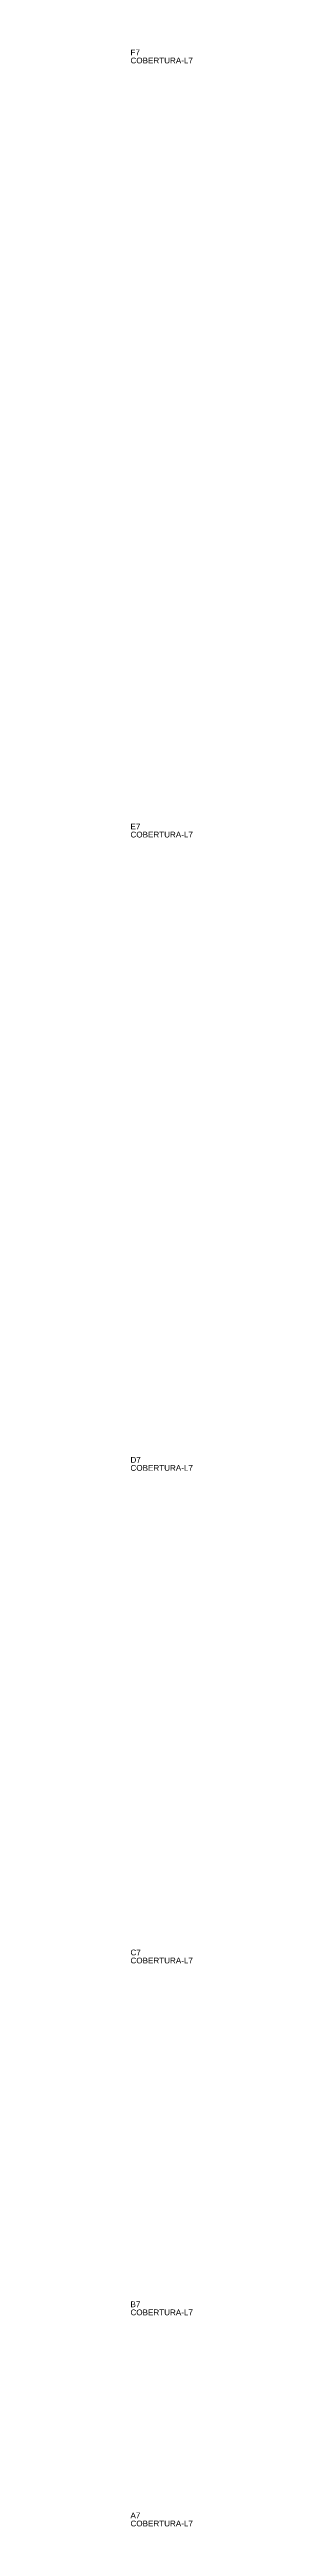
# Model space of a CAD drawing. Header units: metres. Extents: x 222 to 22297, y -1465 to 8893.
# Drawn here: x 3211 to 3265, y -1368 to 779 of the extents above; entities that cross this region are included whole.
import ezdxf

# ---------------------------------------------------------------- set-up
doc = ezdxf.new("R2010")
doc.units = ezdxf.units.M
doc.layers.add('3', color=3, linetype='CONTINUOUS')
doc.layers.add('AUX00', color=7, linetype='CONTINUOUS')
doc.styles.add('STR_STANDARD', font='arial.ttf')

msp = doc.modelspace()

# ---------------------------------------------------------------- texts
at = {"layer": '3', "style": 'STR_STANDARD'}
for s, p in [('F7', (3211.2, 774.43)), ('F7', (3211.2, 774.43)), ('E7', (3211.2, 103.43)), ('E7', (3211.2, 103.43)), ('D7', (3211.2, -445.57)), ('D7', (3211.2, -445.57)), ('C7', (3211.2, -872.57)), ('C7', (3211.2, -872.57)), ('B7', (3211.2, -1177.57)), ('B7', (3211.2, -1177.57)), ('A7', (3211.2, -1360.57)), ('A7', (3211.2, -1360.57))]:
    msp.add_text(s, height=5, dxfattribs=at).set_placement(p)
at = {"layer": 'AUX00', "style": 'STR_STANDARD'}
for p in [(3211.2, 767.43), (3211.2, 767.43), (3211.2, 96.43), (3211.2, 96.43), (3211.2, -452.57), (3211.2, -452.57), (3211.2, -879.57), (3211.2, -879.57), (3211.2, -1184.57), (3211.2, -1184.57), (3211.2, -1367.57), (3211.2, -1367.57)]:
    msp.add_text('COBERTURA-L7', height=5, dxfattribs=at).set_placement(p)

doc.saveas('drawing.dxf')
